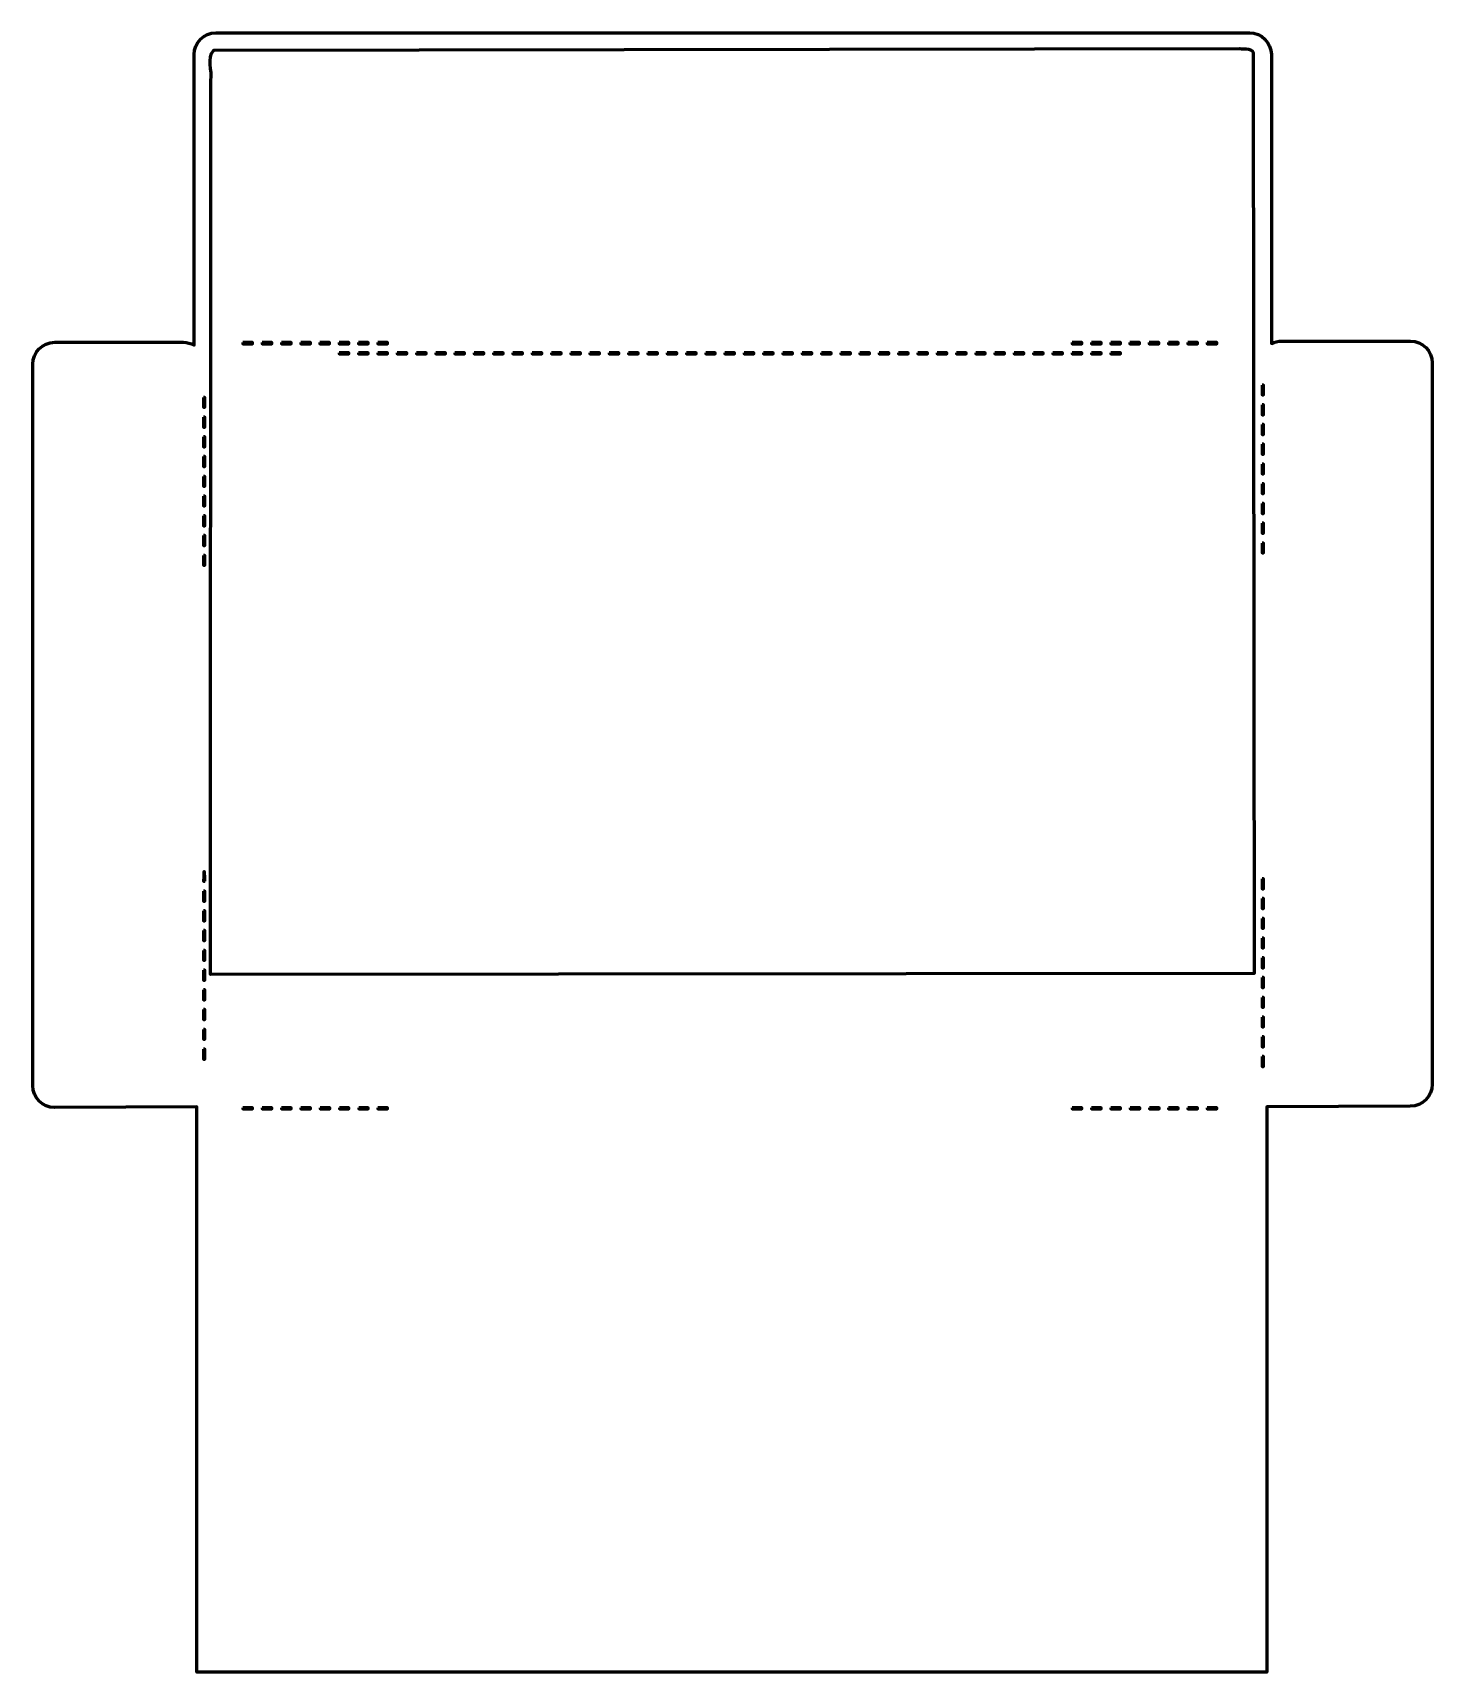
# Model space of a CAD drawing. Header units: centimetres. Extents: x -11.1 to 11.1, y -13 to 13.
import ezdxf

# ---------------------------------------------------------------- set-up
doc = ezdxf.new("R2010")
doc.units = ezdxf.units.CM
doc.header["$MEASUREMENT"] = 0
doc.layers.add('Layer 1', color=7, linetype='Continuous')

msp = doc.modelspace()

# ---------------------------------------------------------------- linework, layer by layer
at = {"layer": 'Layer 1', "color": 14, "lineweight": 60}
for points, knots in [([(-8.16364, 12.95921), (-8.3553, 12.95921), (-8.50925, 12.80526), (-8.50925, 12.6136), (-8.50925, 12.6136), (-8.50925, 12.6136), (-8.50925, 8.01977), (-8.50925, 8.01977), (-8.50925, 8.01977), (-8.55984, 8.04867), (-8.61857, 8.06607), (-8.68123, 8.06607), (-8.68123, 8.06607), (-8.68123, 8.06607), (-10.71191, 8.06607), (-10.71191, 8.06607), (-10.71191, 8.06607), (-10.90357, 8.06607), (-11.05835, 7.91129), (-11.05835, 7.71963), (-11.05835, 7.71963), (-11.05835, 7.71963), (-11.05835, -3.68557), (-11.05835, -3.68557), (-11.05835, -3.68557), (-11.05835, -3.87723), (-10.90357, -4.03201), (-10.71191, -4.03201), (-10.71191, -4.03201), (-10.71191, -4.03201), (-8.46461, -4.01878), (-8.46461, -4.01878), (-8.46461, -4.01878), (-8.46461, -4.01878), (-8.46461, -12.95922), (-8.46461, -12.95922), (-8.46461, -12.95922), (-8.46461, -12.95922), (8.44227, -12.95922), (8.44227, -12.95922), (8.44227, -12.95922), (8.44227, -12.95922), (8.44227, -4.01878), (8.44227, -4.01878), (8.44227, -4.01878), (8.44227, -4.01878), (10.7119, -4.01134), (10.7119, -4.01134), (10.7119, -4.01134), (10.90356, -4.01134), (11.05834, -3.85656), (11.05834, -3.6649), (11.05834, -3.6649), (11.05834, -3.6649), (11.05834, 7.7403), (11.05834, 7.7403), (11.05834, 7.7403), (11.05834, 7.93196), (10.90356, 8.08591), (10.7119, 8.08591), (10.7119, 8.08591), (10.7119, 8.08591), (8.68122, 8.08591), (8.68122, 8.08591), (8.68122, 8.08591), (8.62159, 8.08591), (8.56556, 8.07092), (8.51668, 8.04457), (8.51668, 8.04457), (8.51668, 8.04457), (8.51668, 12.61359), (8.51668, 12.61359), (8.51668, 12.61359), (8.51669, 12.80526), (8.36191, 12.95921), (8.17025, 12.95921), (8.17025, 12.95921), (8.17025, 12.95921), (-8.16364, 12.95921), (-8.16364, 12.95921)], [0, 0, 0, 0, 0.04761905, 0.04761905, 0.04761905, 0.04761905, 0.0952381, 0.0952381, 0.0952381, 0.0952381, 0.14285714, 0.14285714, 0.14285714, 0.14285714, 0.19047619, 0.19047619, 0.19047619, 0.19047619, 0.23809524, 0.23809524, 0.23809524, 0.23809524, 0.28571429, 0.28571429, 0.28571429, 0.28571429, 0.33333333, 0.33333333, 0.33333333, 0.33333333, 0.38095238, 0.38095238, 0.38095238, 0.38095238, 0.42857143, 0.42857143, 0.42857143, 0.42857143, 0.47619048, 0.47619048, 0.47619048, 0.47619048, 0.52380952, 0.52380952, 0.52380952, 0.52380952, 0.57142857, 0.57142857, 0.57142857, 0.57142857, 0.61904762, 0.61904762, 0.61904762, 0.61904762, 0.66666667, 0.66666667, 0.66666667, 0.66666667, 0.71428571, 0.71428571, 0.71428571, 0.71428571, 0.76190476, 0.76190476, 0.76190476, 0.76190476, 0.80952381, 0.80952381, 0.80952381, 0.80952381, 0.85714286, 0.85714286, 0.85714286, 0.85714286, 0.9047619, 0.9047619, 0.9047619, 0.9047619, 1, 1, 1, 1]), ([(-7.73865, 8.06028), (-7.73865, 8.06028), (-7.58651, 8.06028), (-7.58651, 8.06028), (-7.58651, 8.06028), (-7.58651, 8.06028), (-7.58651, 8.04044), (-7.58651, 8.04044), (-7.58651, 8.04044), (-7.58651, 8.04044), (-7.73865, 8.04044), (-7.73865, 8.04044), (-7.73865, 8.04044), (-7.73865, 8.04044), (-7.73865, 8.06028), (-7.73865, 8.06028)], [0, 0, 0, 0, 0.2, 0.2, 0.2, 0.2, 0.4, 0.4, 0.4, 0.4, 0.6, 0.6, 0.6, 0.6, 1, 1, 1, 1]), ([(-7.43438, 8.06028), (-7.43438, 8.06028), (-7.28142, 8.06028), (-7.28142, 8.06028), (-7.28142, 8.06028), (-7.28142, 8.06028), (-7.28142, 8.04044), (-7.28142, 8.04044), (-7.28142, 8.04044), (-7.28142, 8.04044), (-7.43438, 8.04044), (-7.43438, 8.04044), (-7.43438, 8.04044), (-7.43438, 8.04044), (-7.43438, 8.06028), (-7.43438, 8.06028)], [0, 0, 0, 0, 0.2, 0.2, 0.2, 0.2, 0.4, 0.4, 0.4, 0.4, 0.6, 0.6, 0.6, 0.6, 1, 1, 1, 1]), ([(-7.12928, 8.06028), (-7.12928, 8.06028), (-6.97714, 8.06028), (-6.97714, 8.06028), (-6.97714, 8.06028), (-6.97714, 8.06028), (-6.97714, 8.04044), (-6.97714, 8.04044), (-6.97714, 8.04044), (-6.97714, 8.04044), (-7.12928, 8.04044), (-7.12928, 8.04044), (-7.12928, 8.04044), (-7.12928, 8.04044), (-7.12928, 8.06028), (-7.12928, 8.06028)], [0, 0, 0, 0, 0.2, 0.2, 0.2, 0.2, 0.4, 0.4, 0.4, 0.4, 0.6, 0.6, 0.6, 0.6, 1, 1, 1, 1]), ([(-6.82418, 8.06028), (-6.82418, 8.06028), (-6.67204, 8.06028), (-6.67204, 8.06028), (-6.67204, 8.06028), (-6.67204, 8.06028), (-6.67204, 8.04044), (-6.67204, 8.04044), (-6.67204, 8.04044), (-6.67204, 8.04044), (-6.82418, 8.04044), (-6.82418, 8.04044), (-6.82418, 8.04044), (-6.82418, 8.04044), (-6.82418, 8.06028), (-6.82418, 8.06028)], [0, 0, 0, 0, 0.2, 0.2, 0.2, 0.2, 0.4, 0.4, 0.4, 0.4, 0.6, 0.6, 0.6, 0.6, 1, 1, 1, 1]), ([(-6.51991, 8.06028), (-6.51991, 8.06028), (-6.36695, 8.06028), (-6.36695, 8.06028), (-6.36695, 8.06028), (-6.36695, 8.06028), (-6.36695, 8.04044), (-6.36695, 8.04044), (-6.36695, 8.04044), (-6.36695, 8.04044), (-6.51991, 8.04044), (-6.51991, 8.04044), (-6.51991, 8.04044), (-6.51991, 8.04044), (-6.51991, 8.06028), (-6.51991, 8.06028)], [0, 0, 0, 0, 0.2, 0.2, 0.2, 0.2, 0.4, 0.4, 0.4, 0.4, 0.6, 0.6, 0.6, 0.6, 1, 1, 1, 1]), ([(-6.21481, 8.06028), (-6.21481, 8.06028), (-6.06267, 8.06028), (-6.06267, 8.06028), (-6.06267, 8.06028), (-6.06267, 8.06028), (-6.06267, 8.04044), (-6.06267, 8.04044), (-6.06267, 8.04044), (-6.06267, 8.04044), (-6.21481, 8.04044), (-6.21481, 8.04044), (-6.21481, 8.04044), (-6.21481, 8.04044), (-6.21481, 8.06028), (-6.21481, 8.06028)], [0, 0, 0, 0, 0.2, 0.2, 0.2, 0.2, 0.4, 0.4, 0.4, 0.4, 0.6, 0.6, 0.6, 0.6, 1, 1, 1, 1]), ([(-5.90972, 8.06028), (-5.90972, 8.06028), (-5.75758, 8.06028), (-5.75758, 8.06028), (-5.75758, 8.06028), (-5.75758, 8.06028), (-5.75758, 8.04044), (-5.75758, 8.04044), (-5.75758, 8.04044), (-5.75758, 8.04044), (-5.90972, 8.04044), (-5.90972, 8.04044), (-5.90972, 8.04044), (-5.90972, 8.04044), (-5.90972, 8.06028), (-5.90972, 8.06028)], [0, 0, 0, 0, 0.2, 0.2, 0.2, 0.2, 0.4, 0.4, 0.4, 0.4, 0.6, 0.6, 0.6, 0.6, 1, 1, 1, 1]), ([(-5.60545, 8.06028), (-5.60545, 8.06028), (-5.45249, 8.06028), (-5.45249, 8.06028), (-5.45249, 8.06028), (-5.45249, 8.06028), (-5.45249, 8.04044), (-5.45249, 8.04044), (-5.45249, 8.04044), (-5.45249, 8.04044), (-5.60545, 8.04044), (-5.60545, 8.04044), (-5.60545, 8.04044), (-5.60545, 8.04044), (-5.60545, 8.06028), (-5.60545, 8.06028)], [0, 0, 0, 0, 0.2, 0.2, 0.2, 0.2, 0.4, 0.4, 0.4, 0.4, 0.6, 0.6, 0.6, 0.6, 1, 1, 1, 1]), ([(5.36732, 8.06028), (5.36732, 8.06028), (5.52028, 8.06028), (5.52028, 8.06028), (5.52028, 8.06028), (5.52028, 8.06028), (5.52028, 8.04044), (5.52028, 8.04044), (5.52028, 8.04044), (5.52028, 8.04044), (5.36732, 8.04044), (5.36732, 8.04044), (5.36732, 8.04044), (5.36732, 8.04044), (5.36732, 8.06028), (5.36732, 8.06028)], [0, 0, 0, 0, 0.2, 0.2, 0.2, 0.2, 0.4, 0.4, 0.4, 0.4, 0.6, 0.6, 0.6, 0.6, 1, 1, 1, 1]), ([(5.67242, 8.06028), (5.67242, 8.06028), (5.82456, 8.06028), (5.82456, 8.06028), (5.82456, 8.06028), (5.82456, 8.06028), (5.82456, 8.04044), (5.82456, 8.04044), (5.82456, 8.04044), (5.82456, 8.04044), (5.67242, 8.04044), (5.67242, 8.04044), (5.67242, 8.04044), (5.67242, 8.04044), (5.67242, 8.06028), (5.67242, 8.06028)], [0, 0, 0, 0, 0.2, 0.2, 0.2, 0.2, 0.4, 0.4, 0.4, 0.4, 0.6, 0.6, 0.6, 0.6, 1, 1, 1, 1]), ([(5.97752, 8.06028), (5.97752, 8.06028), (6.12966, 8.06028), (6.12966, 8.06028), (6.12966, 8.06028), (6.12966, 8.06028), (6.12966, 8.04044), (6.12966, 8.04044), (6.12966, 8.04044), (6.12966, 8.04044), (5.97752, 8.04044), (5.97752, 8.04044), (5.97752, 8.04044), (5.97752, 8.04044), (5.97752, 8.06028), (5.97752, 8.06028)], [0, 0, 0, 0, 0.2, 0.2, 0.2, 0.2, 0.4, 0.4, 0.4, 0.4, 0.6, 0.6, 0.6, 0.6, 1, 1, 1, 1]), ([(6.28179, 8.06028), (6.28179, 8.06028), (6.43475, 8.06028), (6.43475, 8.06028), (6.43475, 8.06028), (6.43475, 8.06028), (6.43475, 8.04044), (6.43475, 8.04044), (6.43475, 8.04044), (6.43475, 8.04044), (6.28179, 8.04044), (6.28179, 8.04044), (6.28179, 8.04044), (6.28179, 8.04044), (6.28179, 8.06028), (6.28179, 8.06028)], [0, 0, 0, 0, 0.2, 0.2, 0.2, 0.2, 0.4, 0.4, 0.4, 0.4, 0.6, 0.6, 0.6, 0.6, 1, 1, 1, 1]), ([(6.58688, 8.06028), (6.58688, 8.06028), (6.73902, 8.06028), (6.73902, 8.06028), (6.73902, 8.06028), (6.73902, 8.06028), (6.73902, 8.04044), (6.73902, 8.04044), (6.73902, 8.04044), (6.73902, 8.04044), (6.58688, 8.04044), (6.58688, 8.04044), (6.58688, 8.04044), (6.58688, 8.04044), (6.58688, 8.06028), (6.58688, 8.06028)], [0, 0, 0, 0, 0.2, 0.2, 0.2, 0.2, 0.4, 0.4, 0.4, 0.4, 0.6, 0.6, 0.6, 0.6, 1, 1, 1, 1]), ([(6.89198, 8.06028), (6.89198, 8.06028), (7.04412, 8.06028), (7.04412, 8.06028), (7.04412, 8.06028), (7.04412, 8.06028), (7.04412, 8.04044), (7.04412, 8.04044), (7.04412, 8.04044), (7.04412, 8.04044), (6.89198, 8.04044), (6.89198, 8.04044), (6.89198, 8.04044), (6.89198, 8.04044), (6.89198, 8.06028), (6.89198, 8.06028)], [0, 0, 0, 0, 0.2, 0.2, 0.2, 0.2, 0.4, 0.4, 0.4, 0.4, 0.6, 0.6, 0.6, 0.6, 1, 1, 1, 1]), ([(7.19625, 8.06028), (7.19625, 8.06028), (7.34839, 8.06028), (7.34839, 8.06028), (7.34839, 8.06028), (7.34839, 8.06028), (7.34839, 8.04044), (7.34839, 8.04044), (7.34839, 8.04044), (7.34839, 8.04044), (7.19625, 8.04044), (7.19625, 8.04044), (7.19625, 8.04044), (7.19625, 8.04044), (7.19625, 8.06028), (7.19625, 8.06028)], [0, 0, 0, 0, 0.2, 0.2, 0.2, 0.2, 0.4, 0.4, 0.4, 0.4, 0.6, 0.6, 0.6, 0.6, 1, 1, 1, 1]), ([(7.50135, 8.06028), (7.50135, 8.06028), (7.65349, 8.06028), (7.65349, 8.06028), (7.65349, 8.06028), (7.65349, 8.06028), (7.65349, 8.04044), (7.65349, 8.04044), (7.65349, 8.04044), (7.65349, 8.04044), (7.50135, 8.04044), (7.50135, 8.04044), (7.50135, 8.04044), (7.50135, 8.04044), (7.50135, 8.06028), (7.50135, 8.06028)], [0, 0, 0, 0, 0.2, 0.2, 0.2, 0.2, 0.4, 0.4, 0.4, 0.4, 0.6, 0.6, 0.6, 0.6, 1, 1, 1, 1]), ([(8.37117, 7.39056), (8.37117, 7.39056), (8.39101, 7.39056), (8.39101, 7.39056), (8.39101, 7.39056), (8.39101, 7.39056), (8.39101, 7.23429), (8.39101, 7.23429), (8.39101, 7.23429), (8.39101, 7.23429), (8.37117, 7.23429), (8.37117, 7.23429), (8.37117, 7.23429), (8.37117, 7.23429), (8.37117, 7.39056), (8.37117, 7.39056)], [0, 0, 0, 0, 0.2, 0.2, 0.2, 0.2, 0.4, 0.4, 0.4, 0.4, 0.6, 0.6, 0.6, 0.6, 1, 1, 1, 1]), ([(-8.35794, 7.19543), (-8.35794, 7.19543), (-8.33892, 7.19543), (-8.33892, 7.19543), (-8.33892, 7.19543), (-8.33892, 7.19543), (-8.33892, 7.03916), (-8.33892, 7.03916), (-8.33892, 7.03916), (-8.33892, 7.03916), (-8.35794, 7.03916), (-8.35794, 7.03916), (-8.35794, 7.03916), (-8.35794, 7.03916), (-8.35794, 7.19543), (-8.35794, 7.19543)], [0, 0, 0, 0, 0.2, 0.2, 0.2, 0.2, 0.4, 0.4, 0.4, 0.4, 0.6, 0.6, 0.6, 0.6, 1, 1, 1, 1]), ([(8.37117, 7.07884), (8.37117, 7.07884), (8.39101, 7.07884), (8.39101, 7.07884), (8.39101, 7.07884), (8.39101, 7.07884), (8.39101, 6.92174), (8.39101, 6.92174), (8.39101, 6.92174), (8.39101, 6.92174), (8.37117, 6.92174), (8.37117, 6.92174), (8.37117, 6.92174), (8.37117, 6.92174), (8.37117, 7.07884), (8.37117, 7.07884)], [0, 0, 0, 0, 0.2, 0.2, 0.2, 0.2, 0.4, 0.4, 0.4, 0.4, 0.6, 0.6, 0.6, 0.6, 1, 1, 1, 1]), ([(-8.35794, 6.88371), (-8.35794, 6.88371), (-8.33892, 6.88371), (-8.33892, 6.88371), (-8.33892, 6.88371), (-8.33892, 6.88371), (-8.33892, 6.72661), (-8.33892, 6.72661), (-8.33892, 6.72661), (-8.33892, 6.72661), (-8.35794, 6.72661), (-8.35794, 6.72661), (-8.35794, 6.72661), (-8.35794, 6.72661), (-8.35794, 6.88371), (-8.35794, 6.88371)], [0, 0, 0, 0, 0.2, 0.2, 0.2, 0.2, 0.4, 0.4, 0.4, 0.4, 0.6, 0.6, 0.6, 0.6, 1, 1, 1, 1]), ([(8.37117, 6.76631), (8.37117, 6.76631), (8.39101, 6.76631), (8.39101, 6.76631), (8.39101, 6.76631), (8.39101, 6.76631), (8.39101, 6.61004), (8.39101, 6.61004), (8.39101, 6.61004), (8.39101, 6.61004), (8.37117, 6.61004), (8.37117, 6.61004), (8.37117, 6.61004), (8.37117, 6.61004), (8.37117, 6.76631), (8.37117, 6.76631)], [0, 0, 0, 0, 0.2, 0.2, 0.2, 0.2, 0.4, 0.4, 0.4, 0.4, 0.6, 0.6, 0.6, 0.6, 1, 1, 1, 1]), ([(-8.35794, 6.57118), (-8.35794, 6.57118), (-8.33892, 6.57118), (-8.33892, 6.57118), (-8.33892, 6.57118), (-8.33892, 6.57118), (-8.33892, 6.41491), (-8.33892, 6.41491), (-8.33892, 6.41491), (-8.33892, 6.41491), (-8.35794, 6.41491), (-8.35794, 6.41491), (-8.35794, 6.41491), (-8.35794, 6.41491), (-8.35794, 6.57118), (-8.35794, 6.57118)], [0, 0, 0, 0, 0.2, 0.2, 0.2, 0.2, 0.4, 0.4, 0.4, 0.4, 0.6, 0.6, 0.6, 0.6, 1, 1, 1, 1]), ([(-8.35794, 6.25864), (-8.35794, 6.25864), (-8.33892, 6.25864), (-8.33892, 6.25864), (-8.33892, 6.25864), (-8.33892, 6.25864), (-8.33892, 6.10237), (-8.33892, 6.10237), (-8.33892, 6.10237), (-8.33892, 6.10237), (-8.35794, 6.10237), (-8.35794, 6.10237), (-8.35794, 6.10237), (-8.35794, 6.10237), (-8.35794, 6.25864), (-8.35794, 6.25864)], [0, 0, 0, 0, 0.2, 0.2, 0.2, 0.2, 0.4, 0.4, 0.4, 0.4, 0.6, 0.6, 0.6, 0.6, 1, 1, 1, 1]), ([(8.37117, 6.45294), (8.37117, 6.45294), (8.39101, 6.45294), (8.39101, 6.45294), (8.39101, 6.45294), (8.39101, 6.45294), (8.39101, 6.2975), (8.39101, 6.2975), (8.39101, 6.2975), (8.39101, 6.2975), (8.37117, 6.2975), (8.37117, 6.2975), (8.37117, 6.2975), (8.37117, 6.2975), (8.37117, 6.45294), (8.37117, 6.45294)], [0, 0, 0, 0, 0.2, 0.2, 0.2, 0.2, 0.4, 0.4, 0.4, 0.4, 0.6, 0.6, 0.6, 0.6, 1, 1, 1, 1]), ([(8.37117, 6.14123), (8.37117, 6.14123), (8.39101, 6.14123), (8.39101, 6.14123), (8.39101, 6.14123), (8.39101, 6.14123), (8.39101, 5.98496), (8.39101, 5.98496), (8.39101, 5.98496), (8.39101, 5.98496), (8.37117, 5.98496), (8.37117, 5.98496), (8.37117, 5.98496), (8.37117, 5.98496), (8.37117, 6.14123), (8.37117, 6.14123)], [0, 0, 0, 0, 0.2, 0.2, 0.2, 0.2, 0.4, 0.4, 0.4, 0.4, 0.6, 0.6, 0.6, 0.6, 1, 1, 1, 1]), ([(-8.35794, 5.94692), (-8.35794, 5.94692), (-8.33892, 5.94692), (-8.33892, 5.94692), (-8.33892, 5.94692), (-8.33892, 5.94692), (-8.33892, 5.79065), (-8.33892, 5.79065), (-8.33892, 5.79065), (-8.33892, 5.79065), (-8.35794, 5.79065), (-8.35794, 5.79065), (-8.35794, 5.79065), (-8.35794, 5.79065), (-8.35794, 5.94692), (-8.35794, 5.94692)], [0, 0, 0, 0, 0.2, 0.2, 0.2, 0.2, 0.4, 0.4, 0.4, 0.4, 0.6, 0.6, 0.6, 0.6, 1, 1, 1, 1]), ([(8.37117, 5.82869), (8.37117, 5.82869), (8.39101, 5.82869), (8.39101, 5.82869), (8.39101, 5.82869), (8.39101, 5.82869), (8.39101, 5.67325), (8.39101, 5.67325), (8.39101, 5.67325), (8.39101, 5.67325), (8.37117, 5.67325), (8.37117, 5.67325), (8.37117, 5.67325), (8.37117, 5.67325), (8.37117, 5.82869), (8.37117, 5.82869)], [0, 0, 0, 0, 0.2, 0.2, 0.2, 0.2, 0.4, 0.4, 0.4, 0.4, 0.6, 0.6, 0.6, 0.6, 1, 1, 1, 1]), ([(-8.35794, 5.63438), (-8.35794, 5.63438), (-8.33892, 5.63438), (-8.33892, 5.63438), (-8.33892, 5.63438), (-8.33892, 5.63438), (-8.33892, 5.47811), (-8.33892, 5.47811), (-8.33892, 5.47811), (-8.33892, 5.47811), (-8.35794, 5.47811), (-8.35794, 5.47811), (-8.35794, 5.47811), (-8.35794, 5.47811), (-8.35794, 5.63438), (-8.35794, 5.63438)], [0, 0, 0, 0, 0.2, 0.2, 0.2, 0.2, 0.4, 0.4, 0.4, 0.4, 0.6, 0.6, 0.6, 0.6, 1, 1, 1, 1]), ([(8.37117, 5.51615), (8.37117, 5.51615), (8.39101, 5.51615), (8.39101, 5.51615), (8.39101, 5.51615), (8.39101, 5.51615), (8.39101, 5.36071), (8.39101, 5.36071), (8.39101, 5.36071), (8.39101, 5.36071), (8.37117, 5.36071), (8.37117, 5.36071), (8.37117, 5.36071), (8.37117, 5.36071), (8.37117, 5.51615), (8.37117, 5.51615)], [0, 0, 0, 0, 0.2, 0.2, 0.2, 0.2, 0.4, 0.4, 0.4, 0.4, 0.6, 0.6, 0.6, 0.6, 1, 1, 1, 1]), ([(-8.35794, 5.32267), (-8.35794, 5.32267), (-8.33892, 5.32267), (-8.33892, 5.32267), (-8.33892, 5.32267), (-8.33892, 5.32267), (-8.33892, 5.16557), (-8.33892, 5.16557), (-8.33892, 5.16557), (-8.33892, 5.16557), (-8.35794, 5.16557), (-8.35794, 5.16557), (-8.35794, 5.16557), (-8.35794, 5.16557), (-8.35794, 5.32267), (-8.35794, 5.32267)], [0, 0, 0, 0, 0.2, 0.2, 0.2, 0.2, 0.4, 0.4, 0.4, 0.4, 0.6, 0.6, 0.6, 0.6, 1, 1, 1, 1]), ([(8.37117, 5.20444), (8.37117, 5.20444), (8.39101, 5.20444), (8.39101, 5.20444), (8.39101, 5.20444), (8.39101, 5.20444), (8.39101, 5.04817), (8.39101, 5.04817), (8.39101, 5.04817), (8.39101, 5.04817), (8.37117, 5.04817), (8.37117, 5.04817), (8.37117, 5.04817), (8.37117, 5.04817), (8.37117, 5.20444), (8.37117, 5.20444)], [0, 0, 0, 0, 0.2, 0.2, 0.2, 0.2, 0.4, 0.4, 0.4, 0.4, 0.6, 0.6, 0.6, 0.6, 1, 1, 1, 1]), ([(-8.35794, 5.01013), (-8.35794, 5.01013), (-8.33892, 5.01013), (-8.33892, 5.01013), (-8.33892, 5.01013), (-8.33892, 5.01013), (-8.33892, 4.85386), (-8.33892, 4.85386), (-8.33892, 4.85386), (-8.33892, 4.85386), (-8.35794, 4.85386), (-8.35794, 4.85386), (-8.35794, 4.85386), (-8.35794, 4.85386), (-8.35794, 5.01013), (-8.35794, 5.01013)], [0, 0, 0, 0, 0.2, 0.2, 0.2, 0.2, 0.4, 0.4, 0.4, 0.4, 0.6, 0.6, 0.6, 0.6, 1, 1, 1, 1]), ([(-8.35794, 4.69759), (-8.35794, 4.69759), (-8.33892, 4.69759), (-8.33892, 4.69759), (-8.33892, 4.69759), (-8.33892, 4.69759), (-8.33892, 4.54132), (-8.33892, 4.54132), (-8.33892, 4.54132), (-8.33892, 4.54132), (-8.35794, 4.54132), (-8.35794, 4.54132), (-8.35794, 4.54132), (-8.35794, 4.54132), (-8.35794, 4.69759), (-8.35794, 4.69759)], [0, 0, 0, 0, 0.2, 0.2, 0.2, 0.2, 0.4, 0.4, 0.4, 0.4, 0.6, 0.6, 0.6, 0.6, 1, 1, 1, 1]), ([(8.37117, 4.8919), (8.37117, 4.8919), (8.39101, 4.8919), (8.39101, 4.8919), (8.39101, 4.8919), (8.39101, 4.8919), (8.39101, 4.73646), (8.39101, 4.73646), (8.39101, 4.73646), (8.39101, 4.73646), (8.37117, 4.73646), (8.37117, 4.73646), (8.37117, 4.73646), (8.37117, 4.73646), (8.37117, 4.8919), (8.37117, 4.8919)], [0, 0, 0, 0, 0.2, 0.2, 0.2, 0.2, 0.4, 0.4, 0.4, 0.4, 0.6, 0.6, 0.6, 0.6, 1, 1, 1, 1]), ([(-8.33892, -0.45517), (-8.33892, -0.45517), (-8.34843, -0.45517), (-8.34843, -0.45517), (-8.34843, -0.45517), (-8.34843, -0.45517), (-8.35794, -0.45517), (-8.35794, -0.45517), (-8.35794, -0.45517), (-8.35876, -0.35119), (-8.354, -0.299), (-8.34905, -0.29889), (-8.34905, -0.29889), (-8.34409, -0.29878), (-8.33893, -0.35077), (-8.33893, -0.45517), (-8.33893, -0.45517), (-8.33893, -0.45517), (-8.33892, -0.45517), (-8.33892, -0.45517)], [0, 0, 0, 0, 0.16666667, 0.16666667, 0.16666667, 0.16666667, 0.33333333, 0.33333333, 0.33333333, 0.33333333, 0.5, 0.5, 0.5, 0.5, 0.66666667, 0.66666667, 0.66666667, 0.66666667, 1, 1, 1, 1]), ([(8.37117, -0.41713), (8.37117, -0.41713), (8.39101, -0.41713), (8.39101, -0.41713), (8.39101, -0.41713), (8.39101, -0.41713), (8.39101, -0.57257), (8.39101, -0.57257), (8.39101, -0.57257), (8.39101, -0.57257), (8.37117, -0.57257), (8.37117, -0.57257), (8.37117, -0.57257), (8.37117, -0.57257), (8.37117, -0.41713), (8.37117, -0.41713)], [0, 0, 0, 0, 0.2, 0.2, 0.2, 0.2, 0.4, 0.4, 0.4, 0.4, 0.6, 0.6, 0.6, 0.6, 1, 1, 1, 1]), ([(-8.35794, -0.61144), (-8.35794, -0.61144), (-8.33892, -0.61144), (-8.33892, -0.61144), (-8.33892, -0.61144), (-8.33892, -0.61144), (-8.33892, -0.76771), (-8.33892, -0.76771), (-8.33892, -0.76771), (-8.33892, -0.76771), (-8.35794, -0.76771), (-8.35794, -0.76771), (-8.35794, -0.76771), (-8.35794, -0.76771), (-8.35794, -0.61144), (-8.35794, -0.61144)], [0, 0, 0, 0, 0.2, 0.2, 0.2, 0.2, 0.4, 0.4, 0.4, 0.4, 0.6, 0.6, 0.6, 0.6, 1, 1, 1, 1]), ([(8.37117, -0.72884), (8.37117, -0.72884), (8.39101, -0.72884), (8.39101, -0.72884), (8.39101, -0.72884), (8.39101, -0.72884), (8.39101, -0.88511), (8.39101, -0.88511), (8.39101, -0.88511), (8.39101, -0.88511), (8.37117, -0.88511), (8.37117, -0.88511), (8.37117, -0.88511), (8.37117, -0.88511), (8.37117, -0.72884), (8.37117, -0.72884)], [0, 0, 0, 0, 0.2, 0.2, 0.2, 0.2, 0.4, 0.4, 0.4, 0.4, 0.6, 0.6, 0.6, 0.6, 1, 1, 1, 1]), ([(-8.35794, -0.92315), (-8.35794, -0.92315), (-8.33892, -0.92315), (-8.33892, -0.92315), (-8.33892, -0.92315), (-8.33892, -0.92315), (-8.33892, -1.08025), (-8.33892, -1.08025), (-8.33892, -1.08025), (-8.33892, -1.08025), (-8.35794, -1.08025), (-8.35794, -1.08025), (-8.35794, -1.08025), (-8.35794, -1.08025), (-8.35794, -0.92315), (-8.35794, -0.92315)], [0, 0, 0, 0, 0.2, 0.2, 0.2, 0.2, 0.4, 0.4, 0.4, 0.4, 0.6, 0.6, 0.6, 0.6, 1, 1, 1, 1]), ([(-8.35794, -1.23569), (-8.35794, -1.23569), (-8.33892, -1.23569), (-8.33892, -1.23569), (-8.33892, -1.23569), (-8.33892, -1.23569), (-8.33892, -1.39196), (-8.33892, -1.39196), (-8.33892, -1.39196), (-8.33892, -1.39196), (-8.35794, -1.39196), (-8.35794, -1.39196), (-8.35794, -1.39196), (-8.35794, -1.39196), (-8.35794, -1.23569), (-8.35794, -1.23569)], [0, 0, 0, 0, 0.2, 0.2, 0.2, 0.2, 0.4, 0.4, 0.4, 0.4, 0.6, 0.6, 0.6, 0.6, 1, 1, 1, 1]), ([(8.37117, -1.04138), (8.37117, -1.04138), (8.39101, -1.04138), (8.39101, -1.04138), (8.39101, -1.04138), (8.39101, -1.04138), (8.39101, -1.19682), (8.39101, -1.19682), (8.39101, -1.19682), (8.39101, -1.19682), (8.37117, -1.19682), (8.37117, -1.19682), (8.37117, -1.19682), (8.37117, -1.19682), (8.37117, -1.04138), (8.37117, -1.04138)], [0, 0, 0, 0, 0.2, 0.2, 0.2, 0.2, 0.4, 0.4, 0.4, 0.4, 0.6, 0.6, 0.6, 0.6, 1, 1, 1, 1]), ([(-8.35794, -1.54823), (-8.35794, -1.54823), (-8.33892, -1.54823), (-8.33892, -1.54823), (-8.33892, -1.54823), (-8.33892, -1.54823), (-8.33892, -1.7045), (-8.33892, -1.7045), (-8.33892, -1.7045), (-8.33892, -1.7045), (-8.35794, -1.7045), (-8.35794, -1.7045), (-8.35794, -1.7045), (-8.35794, -1.7045), (-8.35794, -1.54823), (-8.35794, -1.54823)], [0, 0, 0, 0, 0.2, 0.2, 0.2, 0.2, 0.4, 0.4, 0.4, 0.4, 0.6, 0.6, 0.6, 0.6, 1, 1, 1, 1]), ([(8.37117, -1.35392), (8.37117, -1.35392), (8.39101, -1.35392), (8.39101, -1.35392), (8.39101, -1.35392), (8.39101, -1.35392), (8.39101, -1.50936), (8.39101, -1.50936), (8.39101, -1.50936), (8.39101, -1.50936), (8.37117, -1.50936), (8.37117, -1.50936), (8.37117, -1.50936), (8.37117, -1.50936), (8.37117, -1.35392), (8.37117, -1.35392)], [0, 0, 0, 0, 0.2, 0.2, 0.2, 0.2, 0.4, 0.4, 0.4, 0.4, 0.6, 0.6, 0.6, 0.6, 1, 1, 1, 1]), ([(8.37117, -1.66563), (8.37117, -1.66563), (8.39101, -1.66563), (8.39101, -1.66563), (8.39101, -1.66563), (8.39101, -1.66563), (8.39101, -1.8219), (8.39101, -1.8219), (8.39101, -1.8219), (8.39101, -1.8219), (8.37117, -1.8219), (8.37117, -1.8219), (8.37117, -1.8219), (8.37117, -1.8219), (8.37117, -1.66563), (8.37117, -1.66563)], [0, 0, 0, 0, 0.2, 0.2, 0.2, 0.2, 0.4, 0.4, 0.4, 0.4, 0.6, 0.6, 0.6, 0.6, 1, 1, 1, 1]), ([(-8.35794, -1.85994), (-8.35794, -1.85994), (-8.33892, -1.85994), (-8.33892, -1.85994), (-8.33892, -1.85994), (-8.33892, -1.85994), (-8.33892, -2.01621), (-8.33892, -2.01621), (-8.33892, -2.01621), (-8.33892, -2.01621), (-8.35794, -2.01621), (-8.35794, -2.01621), (-8.35794, -2.01621), (-8.35794, -2.01621), (-8.35794, -1.85994), (-8.35794, -1.85994)], [0, 0, 0, 0, 0.2, 0.2, 0.2, 0.2, 0.4, 0.4, 0.4, 0.4, 0.6, 0.6, 0.6, 0.6, 1, 1, 1, 1]), ([(8.37117, -1.97817), (8.37117, -1.97817), (8.39101, -1.97817), (8.39101, -1.97817), (8.39101, -1.97817), (8.39101, -1.97817), (8.39101, -2.13361), (8.39101, -2.13361), (8.39101, -2.13361), (8.39101, -2.13361), (8.37117, -2.13361), (8.37117, -2.13361), (8.37117, -2.13361), (8.37117, -2.13361), (8.37117, -1.97817), (8.37117, -1.97817)], [0, 0, 0, 0, 0.2, 0.2, 0.2, 0.2, 0.4, 0.4, 0.4, 0.4, 0.6, 0.6, 0.6, 0.6, 1, 1, 1, 1]), ([(-8.35794, -2.17248), (-8.35794, -2.17248), (-8.33892, -2.17248), (-8.33892, -2.17248), (-8.33892, -2.17248), (-8.33892, -2.17248), (-8.33892, -2.32875), (-8.33892, -2.32875), (-8.33892, -2.32875), (-8.33892, -2.32875), (-8.35794, -2.32875), (-8.35794, -2.32875), (-8.35794, -2.32875), (-8.35794, -2.32875), (-8.35794, -2.17248), (-8.35794, -2.17248)], [0, 0, 0, 0, 0.2, 0.2, 0.2, 0.2, 0.4, 0.4, 0.4, 0.4, 0.6, 0.6, 0.6, 0.6, 1, 1, 1, 1]), ([(8.37117, -2.29071), (8.37117, -2.29071), (8.39101, -2.29071), (8.39101, -2.29071), (8.39101, -2.29071), (8.39101, -2.29071), (8.39101, -2.44615), (8.39101, -2.44615), (8.39101, -2.44615), (8.39101, -2.44615), (8.37117, -2.44615), (8.37117, -2.44615), (8.37117, -2.44615), (8.37117, -2.44615), (8.37117, -2.29071), (8.37117, -2.29071)], [0, 0, 0, 0, 0.2, 0.2, 0.2, 0.2, 0.4, 0.4, 0.4, 0.4, 0.6, 0.6, 0.6, 0.6, 1, 1, 1, 1]), ([(-8.35794, -2.48419), (-8.35794, -2.48419), (-8.33892, -2.48419), (-8.33892, -2.48419), (-8.33892, -2.48419), (-8.33892, -2.48419), (-8.33892, -2.64129), (-8.33892, -2.64129), (-8.33892, -2.64129), (-8.33892, -2.64129), (-8.35794, -2.64129), (-8.35794, -2.64129), (-8.35794, -2.64129), (-8.35794, -2.64129), (-8.35794, -2.48419), (-8.35794, -2.48419)], [0, 0, 0, 0, 0.2, 0.2, 0.2, 0.2, 0.4, 0.4, 0.4, 0.4, 0.6, 0.6, 0.6, 0.6, 1, 1, 1, 1]), ([(-8.35794, -2.79756), (-8.35794, -2.79756), (-8.33892, -2.79756), (-8.33892, -2.79756), (-8.33892, -2.79756), (-8.33892, -2.79756), (-8.33892, -2.953), (-8.33892, -2.953), (-8.33892, -2.953), (-8.33892, -2.953), (-8.35794, -2.953), (-8.35794, -2.953), (-8.35794, -2.953), (-8.35794, -2.953), (-8.35794, -2.79756), (-8.35794, -2.79756)], [0, 0, 0, 0, 0.2, 0.2, 0.2, 0.2, 0.4, 0.4, 0.4, 0.4, 0.6, 0.6, 0.6, 0.6, 1, 1, 1, 1]), ([(8.37117, -2.60243), (8.37117, -2.60243), (8.39101, -2.60243), (8.39101, -2.60243), (8.39101, -2.60243), (8.39101, -2.60243), (8.39101, -2.7587), (8.39101, -2.7587), (8.39101, -2.7587), (8.39101, -2.7587), (8.37117, -2.7587), (8.37117, -2.7587), (8.37117, -2.7587), (8.37117, -2.7587), (8.37117, -2.60243), (8.37117, -2.60243)], [0, 0, 0, 0, 0.2, 0.2, 0.2, 0.2, 0.4, 0.4, 0.4, 0.4, 0.6, 0.6, 0.6, 0.6, 1, 1, 1, 1]), ([(-8.35794, -3.11009), (-8.35794, -3.11009), (-8.33892, -3.11009), (-8.33892, -3.11009), (-8.33892, -3.11009), (-8.33892, -3.11009), (-8.33892, -3.26553), (-8.33892, -3.26553), (-8.33892, -3.26553), (-8.33892, -3.26553), (-8.35794, -3.26553), (-8.35794, -3.26553), (-8.35794, -3.26553), (-8.35794, -3.26553), (-8.35794, -3.11009), (-8.35794, -3.11009)], [0, 0, 0, 0, 0.2, 0.2, 0.2, 0.2, 0.4, 0.4, 0.4, 0.4, 0.6, 0.6, 0.6, 0.6, 1, 1, 1, 1]), ([(8.37117, -2.91496), (8.37117, -2.91496), (8.39101, -2.91496), (8.39101, -2.91496), (8.39101, -2.91496), (8.39101, -2.91496), (8.39101, -3.0704), (8.39101, -3.0704), (8.39101, -3.0704), (8.39101, -3.0704), (8.37117, -3.0704), (8.37117, -3.0704), (8.37117, -3.0704), (8.37117, -3.0704), (8.37117, -2.91496), (8.37117, -2.91496)], [0, 0, 0, 0, 0.2, 0.2, 0.2, 0.2, 0.4, 0.4, 0.4, 0.4, 0.6, 0.6, 0.6, 0.6, 1, 1, 1, 1]), ([(8.37117, -3.2275), (8.37117, -3.2275), (8.39101, -3.2275), (8.39101, -3.2275), (8.39101, -3.2275), (8.39101, -3.2275), (8.39101, -3.38294), (8.39101, -3.38294), (8.39101, -3.38294), (8.39101, -3.38294), (8.37117, -3.38294), (8.37117, -3.38294), (8.37117, -3.38294), (8.37117, -3.38294), (8.37117, -3.2275), (8.37117, -3.2275)], [0, 0, 0, 0, 0.2, 0.2, 0.2, 0.2, 0.4, 0.4, 0.4, 0.4, 0.6, 0.6, 0.6, 0.6, 1, 1, 1, 1]), ([(-7.737, -4.03448), (-7.737, -4.03448), (-7.58486, -4.03448), (-7.58486, -4.03448), (-7.58486, -4.03448), (-7.58486, -4.03448), (-7.58486, -4.05432), (-7.58486, -4.05432), (-7.58486, -4.05432), (-7.58486, -4.05432), (-7.737, -4.05432), (-7.737, -4.05432), (-7.737, -4.05432), (-7.737, -4.05432), (-7.737, -4.03448), (-7.737, -4.03448)], [0, 0, 0, 0, 0.2, 0.2, 0.2, 0.2, 0.4, 0.4, 0.4, 0.4, 0.6, 0.6, 0.6, 0.6, 1, 1, 1, 1]), ([(-7.43272, -4.03448), (-7.43272, -4.03448), (-7.27976, -4.03448), (-7.27976, -4.03448), (-7.27976, -4.03448), (-7.27976, -4.03448), (-7.27976, -4.05432), (-7.27976, -4.05432), (-7.27976, -4.05432), (-7.27976, -4.05432), (-7.43272, -4.05432), (-7.43272, -4.05432), (-7.43272, -4.05432), (-7.43272, -4.05432), (-7.43272, -4.03448), (-7.43272, -4.03448)], [0, 0, 0, 0, 0.2, 0.2, 0.2, 0.2, 0.4, 0.4, 0.4, 0.4, 0.6, 0.6, 0.6, 0.6, 1, 1, 1, 1]), ([(-7.12763, -4.03448), (-7.12763, -4.03448), (-6.97549, -4.03448), (-6.97549, -4.03448), (-6.97549, -4.03448), (-6.97549, -4.03448), (-6.97549, -4.05432), (-6.97549, -4.05432), (-6.97549, -4.05432), (-6.97549, -4.05432), (-7.12763, -4.05432), (-7.12763, -4.05432), (-7.12763, -4.05432), (-7.12763, -4.05432), (-7.12763, -4.03448), (-7.12763, -4.03448)], [0, 0, 0, 0, 0.2, 0.2, 0.2, 0.2, 0.4, 0.4, 0.4, 0.4, 0.6, 0.6, 0.6, 0.6, 1, 1, 1, 1]), ([(-6.82253, -4.03448), (-6.82253, -4.03448), (-6.67039, -4.03448), (-6.67039, -4.03448), (-6.67039, -4.03448), (-6.67039, -4.03448), (-6.67039, -4.05432), (-6.67039, -4.05432), (-6.67039, -4.05432), (-6.67039, -4.05432), (-6.82253, -4.05432), (-6.82253, -4.05432), (-6.82253, -4.05432), (-6.82253, -4.05432), (-6.82253, -4.03448), (-6.82253, -4.03448)], [0, 0, 0, 0, 0.2, 0.2, 0.2, 0.2, 0.4, 0.4, 0.4, 0.4, 0.6, 0.6, 0.6, 0.6, 1, 1, 1, 1]), ([(-6.51826, -4.03448), (-6.51826, -4.03448), (-6.3653, -4.03448), (-6.3653, -4.03448), (-6.3653, -4.03448), (-6.3653, -4.03448), (-6.3653, -4.05432), (-6.3653, -4.05432), (-6.3653, -4.05432), (-6.3653, -4.05432), (-6.51826, -4.05432), (-6.51826, -4.05432), (-6.51826, -4.05432), (-6.51826, -4.05432), (-6.51826, -4.03448), (-6.51826, -4.03448)], [0, 0, 0, 0, 0.2, 0.2, 0.2, 0.2, 0.4, 0.4, 0.4, 0.4, 0.6, 0.6, 0.6, 0.6, 1, 1, 1, 1]), ([(-6.21316, -4.03448), (-6.21316, -4.03448), (-6.06102, -4.03448), (-6.06102, -4.03448), (-6.06102, -4.03448), (-6.06102, -4.03448), (-6.06102, -4.05432), (-6.06102, -4.05432), (-6.06102, -4.05432), (-6.06102, -4.05432), (-6.21316, -4.05432), (-6.21316, -4.05432), (-6.21316, -4.05432), (-6.21316, -4.05432), (-6.21316, -4.03448), (-6.21316, -4.03448)], [0, 0, 0, 0, 0.2, 0.2, 0.2, 0.2, 0.4, 0.4, 0.4, 0.4, 0.6, 0.6, 0.6, 0.6, 1, 1, 1, 1]), ([(-5.90806, -4.03448), (-5.90806, -4.03448), (-5.75592, -4.03448), (-5.75592, -4.03448), (-5.75592, -4.03448), (-5.75592, -4.03448), (-5.75592, -4.05432), (-5.75592, -4.05432), (-5.75592, -4.05432), (-5.75592, -4.05432), (-5.90806, -4.05432), (-5.90806, -4.05432), (-5.90806, -4.05432), (-5.90806, -4.05432), (-5.90806, -4.03448), (-5.90806, -4.03448)], [0, 0, 0, 0, 0.2, 0.2, 0.2, 0.2, 0.4, 0.4, 0.4, 0.4, 0.6, 0.6, 0.6, 0.6, 1, 1, 1, 1]), ([(-5.60379, -4.03448), (-5.60379, -4.03448), (-5.45083, -4.03448), (-5.45083, -4.03448), (-5.45083, -4.03448), (-5.45083, -4.03448), (-5.45083, -4.05432), (-5.45083, -4.05432), (-5.45083, -4.05432), (-5.45083, -4.05432), (-5.60379, -4.05432), (-5.60379, -4.05432), (-5.60379, -4.05432), (-5.60379, -4.05432), (-5.60379, -4.03448), (-5.60379, -4.03448)], [0, 0, 0, 0, 0.2, 0.2, 0.2, 0.2, 0.4, 0.4, 0.4, 0.4, 0.6, 0.6, 0.6, 0.6, 1, 1, 1, 1]), ([(5.36897, -4.03448), (5.36897, -4.03448), (5.52193, -4.03448), (5.52193, -4.03448), (5.52193, -4.03448), (5.52193, -4.03448), (5.52193, -4.05432), (5.52193, -4.05432), (5.52193, -4.05432), (5.52193, -4.05432), (5.36897, -4.05432), (5.36897, -4.05432), (5.36897, -4.05432), (5.36897, -4.05432), (5.36897, -4.03448), (5.36897, -4.03448)], [0, 0, 0, 0, 0.2, 0.2, 0.2, 0.2, 0.4, 0.4, 0.4, 0.4, 0.6, 0.6, 0.6, 0.6, 1, 1, 1, 1]), ([(5.67407, -4.03448), (5.67407, -4.03448), (5.82621, -4.03448), (5.82621, -4.03448), (5.82621, -4.03448), (5.82621, -4.03448), (5.82621, -4.05432), (5.82621, -4.05432), (5.82621, -4.05432), (5.82621, -4.05432), (5.67407, -4.05432), (5.67407, -4.05432), (5.67407, -4.05432), (5.67407, -4.05432), (5.67407, -4.03448), (5.67407, -4.03448)], [0, 0, 0, 0, 0.2, 0.2, 0.2, 0.2, 0.4, 0.4, 0.4, 0.4, 0.6, 0.6, 0.6, 0.6, 1, 1, 1, 1]), ([(5.97917, -4.03448), (5.97917, -4.03448), (6.13131, -4.03448), (6.13131, -4.03448), (6.13131, -4.03448), (6.13131, -4.03448), (6.13131, -4.05432), (6.13131, -4.05432), (6.13131, -4.05432), (6.13131, -4.05432), (5.97917, -4.05432), (5.97917, -4.05432), (5.97917, -4.05432), (5.97917, -4.05432), (5.97917, -4.03448), (5.97917, -4.03448)], [0, 0, 0, 0, 0.2, 0.2, 0.2, 0.2, 0.4, 0.4, 0.4, 0.4, 0.6, 0.6, 0.6, 0.6, 1, 1, 1, 1]), ([(6.28344, -4.03448), (6.28344, -4.03448), (6.43558, -4.03448), (6.43558, -4.03448), (6.43558, -4.03448), (6.43558, -4.03448), (6.43558, -4.05432), (6.43558, -4.05432), (6.43558, -4.05432), (6.43558, -4.05432), (6.28344, -4.05432), (6.28344, -4.05432), (6.28344, -4.05432), (6.28344, -4.05432), (6.28344, -4.03448), (6.28344, -4.03448)], [0, 0, 0, 0, 0.2, 0.2, 0.2, 0.2, 0.4, 0.4, 0.4, 0.4, 0.6, 0.6, 0.6, 0.6, 1, 1, 1, 1]), ([(6.58854, -4.03448), (6.58854, -4.03448), (6.74068, -4.03448), (6.74068, -4.03448), (6.74068, -4.03448), (6.74068, -4.03448), (6.74068, -4.05432), (6.74068, -4.05432), (6.74068, -4.05432), (6.74068, -4.05432), (6.58854, -4.05432), (6.58854, -4.05432), (6.58854, -4.05432), (6.58854, -4.05432), (6.58854, -4.03448), (6.58854, -4.03448)], [0, 0, 0, 0, 0.2, 0.2, 0.2, 0.2, 0.4, 0.4, 0.4, 0.4, 0.6, 0.6, 0.6, 0.6, 1, 1, 1, 1]), ([(6.89281, -4.03448), (6.89281, -4.03448), (7.04577, -4.03448), (7.04577, -4.03448), (7.04577, -4.03448), (7.04577, -4.03448), (7.04577, -4.05432), (7.04577, -4.05432), (7.04577, -4.05432), (7.04577, -4.05432), (6.89281, -4.05432), (6.89281, -4.05432), (6.89281, -4.05432), (6.89281, -4.05432), (6.89281, -4.03448), (6.89281, -4.03448)], [0, 0, 0, 0, 0.2, 0.2, 0.2, 0.2, 0.4, 0.4, 0.4, 0.4, 0.6, 0.6, 0.6, 0.6, 1, 1, 1, 1]), ([(7.19791, -4.03448), (7.19791, -4.03448), (7.35005, -4.03448), (7.35005, -4.03448), (7.35005, -4.03448), (7.35005, -4.03448), (7.35005, -4.05432), (7.35005, -4.05432), (7.35005, -4.05432), (7.35005, -4.05432), (7.19791, -4.05432), (7.19791, -4.05432), (7.19791, -4.05432), (7.19791, -4.05432), (7.19791, -4.03448), (7.19791, -4.03448)], [0, 0, 0, 0, 0.2, 0.2, 0.2, 0.2, 0.4, 0.4, 0.4, 0.4, 0.6, 0.6, 0.6, 0.6, 1, 1, 1, 1]), ([(7.503, -4.03448), (7.503, -4.03448), (7.65514, -4.03448), (7.65514, -4.03448), (7.65514, -4.03448), (7.65514, -4.03448), (7.65514, -4.05432), (7.65514, -4.05432), (7.65514, -4.05432), (7.65514, -4.05432), (7.503, -4.05432), (7.503, -4.05432), (7.503, -4.05432), (7.503, -4.05432), (7.503, -4.03448), (7.503, -4.03448)], [0, 0, 0, 0, 0.2, 0.2, 0.2, 0.2, 0.4, 0.4, 0.4, 0.4, 0.6, 0.6, 0.6, 0.6, 1, 1, 1, 1])]:
    msp.add_open_spline(points, degree=3, knots=knots, dxfattribs=at)
at = {"layer": 'Layer 1', "color": 8, "lineweight": 60}
for points, knots in [([(8.01563, 12.70868), (8.01563, 12.70868), (-8.19754, 12.6847), (-8.19754, 12.6847), (-8.19754, 12.6847), (-8.31758, 12.55684), (-8.21354, 12.36218), (-8.24467, 12.20597), (-8.24467, 12.20597), (-8.24467, 12.20597), (-8.25211, -1.93022), (-8.25211, -1.93022), (-8.25211, -1.93022), (-8.25211, -1.93022), (8.24301, -1.91203), (8.24301, -1.91203), (8.24301, -1.91203), (8.24301, -1.91203), (8.23144, 12.61442), (8.23144, 12.61442), (8.23144, 12.61442), (8.24111, 12.72161), (8.08471, 12.70225), (8.01564, 12.70868), (8.01564, 12.70868), (8.01564, 12.70868), (8.01563, 12.70868), (8.01563, 12.70868)], [0, 0, 0, 0, 0.125, 0.125, 0.125, 0.125, 0.25, 0.25, 0.25, 0.25, 0.375, 0.375, 0.375, 0.375, 0.5, 0.5, 0.5, 0.5, 0.625, 0.625, 0.625, 0.625, 0.75, 0.75, 0.75, 0.75, 1, 1, 1, 1]), ([(-6.21481, 7.90153), (-6.21481, 7.90153), (-6.06267, 7.90153), (-6.06267, 7.90153), (-6.06267, 7.90153), (-6.06267, 7.90153), (-6.06267, 7.88251), (-6.06267, 7.88251), (-6.06267, 7.88251), (-6.06267, 7.88251), (-6.21481, 7.88251), (-6.21481, 7.88251), (-6.21481, 7.88251), (-6.21481, 7.88251), (-6.21481, 7.90153), (-6.21481, 7.90153)], [0, 0, 0, 0, 0.2, 0.2, 0.2, 0.2, 0.4, 0.4, 0.4, 0.4, 0.6, 0.6, 0.6, 0.6, 1, 1, 1, 1]), ([(-5.90972, 7.90153), (-5.90972, 7.90153), (-5.75758, 7.90153), (-5.75758, 7.90153), (-5.75758, 7.90153), (-5.75758, 7.90153), (-5.75758, 7.88251), (-5.75758, 7.88251), (-5.75758, 7.88251), (-5.75758, 7.88251), (-5.90972, 7.88251), (-5.90972, 7.88251), (-5.90972, 7.88251), (-5.90972, 7.88251), (-5.90972, 7.90153), (-5.90972, 7.90153)], [0, 0, 0, 0, 0.2, 0.2, 0.2, 0.2, 0.4, 0.4, 0.4, 0.4, 0.6, 0.6, 0.6, 0.6, 1, 1, 1, 1]), ([(-5.60545, 7.90153), (-5.60545, 7.90153), (-5.45249, 7.90153), (-5.45249, 7.90153), (-5.45249, 7.90153), (-5.45249, 7.90153), (-5.45249, 7.88251), (-5.45249, 7.88251), (-5.45249, 7.88251), (-5.45249, 7.88251), (-5.60545, 7.88251), (-5.60545, 7.88251), (-5.60545, 7.88251), (-5.60545, 7.88251), (-5.60545, 7.90153), (-5.60545, 7.90153)], [0, 0, 0, 0, 0.2, 0.2, 0.2, 0.2, 0.4, 0.4, 0.4, 0.4, 0.6, 0.6, 0.6, 0.6, 1, 1, 1, 1]), ([(-5.30035, 7.90153), (-5.30035, 7.90153), (-5.14821, 7.90153), (-5.14821, 7.90153), (-5.14821, 7.90153), (-5.14821, 7.90153), (-5.14821, 7.88251), (-5.14821, 7.88251), (-5.14821, 7.88251), (-5.14821, 7.88251), (-5.30035, 7.88251), (-5.30035, 7.88251), (-5.30035, 7.88251), (-5.30035, 7.88251), (-5.30035, 7.90153), (-5.30035, 7.90153)], [0, 0, 0, 0, 0.2, 0.2, 0.2, 0.2, 0.4, 0.4, 0.4, 0.4, 0.6, 0.6, 0.6, 0.6, 1, 1, 1, 1]), ([(-4.99525, 7.90153), (-4.99525, 7.90153), (-4.84311, 7.90153), (-4.84311, 7.90153), (-4.84311, 7.90153), (-4.84311, 7.90153), (-4.84311, 7.88251), (-4.84311, 7.88251), (-4.84311, 7.88251), (-4.84311, 7.88251), (-4.99525, 7.88251), (-4.99525, 7.88251), (-4.99525, 7.88251), (-4.99525, 7.88251), (-4.99525, 7.90153), (-4.99525, 7.90153)], [0, 0, 0, 0, 0.2, 0.2, 0.2, 0.2, 0.4, 0.4, 0.4, 0.4, 0.6, 0.6, 0.6, 0.6, 1, 1, 1, 1]), ([(-4.69098, 7.90153), (-4.69098, 7.90153), (-4.53802, 7.90153), (-4.53802, 7.90153), (-4.53802, 7.90153), (-4.53802, 7.90153), (-4.53802, 7.88251), (-4.53802, 7.88251), (-4.53802, 7.88251), (-4.53802, 7.88251), (-4.69098, 7.88251), (-4.69098, 7.88251), (-4.69098, 7.88251), (-4.69098, 7.88251), (-4.69098, 7.90153), (-4.69098, 7.90153)], [0, 0, 0, 0, 0.2, 0.2, 0.2, 0.2, 0.4, 0.4, 0.4, 0.4, 0.6, 0.6, 0.6, 0.6, 1, 1, 1, 1]), ([(-4.38588, 7.90153), (-4.38588, 7.90153), (-4.23374, 7.90153), (-4.23374, 7.90153), (-4.23374, 7.90153), (-4.23374, 7.90153), (-4.23374, 7.88251), (-4.23374, 7.88251), (-4.23374, 7.88251), (-4.23374, 7.88251), (-4.38588, 7.88251), (-4.38588, 7.88251), (-4.38588, 7.88251), (-4.38588, 7.88251), (-4.38588, 7.90153), (-4.38588, 7.90153)], [0, 0, 0, 0, 0.2, 0.2, 0.2, 0.2, 0.4, 0.4, 0.4, 0.4, 0.6, 0.6, 0.6, 0.6, 1, 1, 1, 1]), ([(-4.08161, 7.90153), (-4.08161, 7.90153), (-3.92865, 7.90153), (-3.92865, 7.90153), (-3.92865, 7.90153), (-3.92865, 7.90153), (-3.92865, 7.88251), (-3.92865, 7.88251), (-3.92865, 7.88251), (-3.92865, 7.88251), (-4.08161, 7.88251), (-4.08161, 7.88251), (-4.08161, 7.88251), (-4.08161, 7.88251), (-4.08161, 7.90153), (-4.08161, 7.90153)], [0, 0, 0, 0, 0.2, 0.2, 0.2, 0.2, 0.4, 0.4, 0.4, 0.4, 0.6, 0.6, 0.6, 0.6, 1, 1, 1, 1]), ([(-3.77651, 7.90153), (-3.77651, 7.90153), (-3.62437, 7.90153), (-3.62437, 7.90153), (-3.62437, 7.90153), (-3.62437, 7.90153), (-3.62437, 7.88251), (-3.62437, 7.88251), (-3.62437, 7.88251), (-3.62437, 7.88251), (-3.77651, 7.88251), (-3.77651, 7.88251), (-3.77651, 7.88251), (-3.77651, 7.88251), (-3.77651, 7.90153), (-3.77651, 7.90153)], [0, 0, 0, 0, 0.2, 0.2, 0.2, 0.2, 0.4, 0.4, 0.4, 0.4, 0.6, 0.6, 0.6, 0.6, 1, 1, 1, 1]), ([(-3.47142, 7.90153), (-3.47142, 7.90153), (-3.31928, 7.90153), (-3.31928, 7.90153), (-3.31928, 7.90153), (-3.31928, 7.90153), (-3.31928, 7.88251), (-3.31928, 7.88251), (-3.31928, 7.88251), (-3.31928, 7.88251), (-3.47142, 7.88251), (-3.47142, 7.88251), (-3.47142, 7.88251), (-3.47142, 7.88251), (-3.47142, 7.90153), (-3.47142, 7.90153)], [0, 0, 0, 0, 0.2, 0.2, 0.2, 0.2, 0.4, 0.4, 0.4, 0.4, 0.6, 0.6, 0.6, 0.6, 1, 1, 1, 1]), ([(-3.16715, 7.90153), (-3.16715, 7.90153), (-3.01419, 7.90153), (-3.01419, 7.90153), (-3.01419, 7.90153), (-3.01419, 7.90153), (-3.01419, 7.88251), (-3.01419, 7.88251), (-3.01419, 7.88251), (-3.01419, 7.88251), (-3.16715, 7.88251), (-3.16715, 7.88251), (-3.16715, 7.88251), (-3.16715, 7.88251), (-3.16715, 7.90153), (-3.16715, 7.90153)], [0, 0, 0, 0, 0.2, 0.2, 0.2, 0.2, 0.4, 0.4, 0.4, 0.4, 0.6, 0.6, 0.6, 0.6, 1, 1, 1, 1]), ([(-2.86205, 7.90153), (-2.86205, 7.90153), (-2.70991, 7.90153), (-2.70991, 7.90153), (-2.70991, 7.90153), (-2.70991, 7.90153), (-2.70991, 7.88251), (-2.70991, 7.88251), (-2.70991, 7.88251), (-2.70991, 7.88251), (-2.86205, 7.88251), (-2.86205, 7.88251), (-2.86205, 7.88251), (-2.86205, 7.88251), (-2.86205, 7.90153), (-2.86205, 7.90153)], [0, 0, 0, 0, 0.2, 0.2, 0.2, 0.2, 0.4, 0.4, 0.4, 0.4, 0.6, 0.6, 0.6, 0.6, 1, 1, 1, 1]), ([(-2.55695, 7.90153), (-2.55695, 7.90153), (-2.40481, 7.90153), (-2.40481, 7.90153), (-2.40481, 7.90153), (-2.40481, 7.90153), (-2.40481, 7.88251), (-2.40481, 7.88251), (-2.40481, 7.88251), (-2.40481, 7.88251), (-2.55695, 7.88251), (-2.55695, 7.88251), (-2.55695, 7.88251), (-2.55695, 7.88251), (-2.55695, 7.90153), (-2.55695, 7.90153)], [0, 0, 0, 0, 0.2, 0.2, 0.2, 0.2, 0.4, 0.4, 0.4, 0.4, 0.6, 0.6, 0.6, 0.6, 1, 1, 1, 1]), ([(-2.25268, 7.90153), (-2.25268, 7.90153), (-2.09972, 7.90153), (-2.09972, 7.90153), (-2.09972, 7.90153), (-2.09972, 7.90153), (-2.09972, 7.88251), (-2.09972, 7.88251), (-2.09972, 7.88251), (-2.09972, 7.88251), (-2.25268, 7.88251), (-2.25268, 7.88251), (-2.25268, 7.88251), (-2.25268, 7.88251), (-2.25268, 7.90153), (-2.25268, 7.90153)], [0, 0, 0, 0, 0.2, 0.2, 0.2, 0.2, 0.4, 0.4, 0.4, 0.4, 0.6, 0.6, 0.6, 0.6, 1, 1, 1, 1]), ([(-1.94758, 7.90153), (-1.94758, 7.90153), (-1.79544, 7.90153), (-1.79544, 7.90153), (-1.79544, 7.90153), (-1.79544, 7.90153), (-1.79544, 7.88251), (-1.79544, 7.88251), (-1.79544, 7.88251), (-1.79544, 7.88251), (-1.94758, 7.88251), (-1.94758, 7.88251), (-1.94758, 7.88251), (-1.94758, 7.88251), (-1.94758, 7.90153), (-1.94758, 7.90153)], [0, 0, 0, 0, 0.2, 0.2, 0.2, 0.2, 0.4, 0.4, 0.4, 0.4, 0.6, 0.6, 0.6, 0.6, 1, 1, 1, 1]), ([(-1.64248, 7.90153), (-1.64248, 7.90153), (-1.49034, 7.90153), (-1.49034, 7.90153), (-1.49034, 7.90153), (-1.49034, 7.90153), (-1.49034, 7.88251), (-1.49034, 7.88251), (-1.49034, 7.88251), (-1.49034, 7.88251), (-1.64248, 7.88251), (-1.64248, 7.88251), (-1.64248, 7.88251), (-1.64248, 7.88251), (-1.64248, 7.90153), (-1.64248, 7.90153)], [0, 0, 0, 0, 0.2, 0.2, 0.2, 0.2, 0.4, 0.4, 0.4, 0.4, 0.6, 0.6, 0.6, 0.6, 1, 1, 1, 1]), ([(-1.33821, 7.90153), (-1.33821, 7.90153), (-1.18525, 7.90153), (-1.18525, 7.90153), (-1.18525, 7.90153), (-1.18525, 7.90153), (-1.18525, 7.88251), (-1.18525, 7.88251), (-1.18525, 7.88251), (-1.18525, 7.88251), (-1.33821, 7.88251), (-1.33821, 7.88251), (-1.33821, 7.88251), (-1.33821, 7.88251), (-1.33821, 7.90153), (-1.33821, 7.90153)], [0, 0, 0, 0, 0.2, 0.2, 0.2, 0.2, 0.4, 0.4, 0.4, 0.4, 0.6, 0.6, 0.6, 0.6, 1, 1, 1, 1]), ([(-1.03312, 7.90153), (-1.03312, 7.90153), (-0.88098, 7.90153), (-0.88098, 7.90153), (-0.88098, 7.90153), (-0.88098, 7.90153), (-0.88098, 7.88251), (-0.88098, 7.88251), (-0.88098, 7.88251), (-0.88098, 7.88251), (-1.03312, 7.88251), (-1.03312, 7.88251), (-1.03312, 7.88251), (-1.03312, 7.88251), (-1.03312, 7.90153), (-1.03312, 7.90153)], [0, 0, 0, 0, 0.2, 0.2, 0.2, 0.2, 0.4, 0.4, 0.4, 0.4, 0.6, 0.6, 0.6, 0.6, 1, 1, 1, 1]), ([(-0.72802, 7.90153), (-0.72802, 7.90153), (-0.57588, 7.90153), (-0.57588, 7.90153), (-0.57588, 7.90153), (-0.57588, 7.90153), (-0.57588, 7.88251), (-0.57588, 7.88251), (-0.57588, 7.88251), (-0.57588, 7.88251), (-0.72802, 7.88251), (-0.72802, 7.88251), (-0.72802, 7.88251), (-0.72802, 7.88251), (-0.72802, 7.90153), (-0.72802, 7.90153)], [0, 0, 0, 0, 0.2, 0.2, 0.2, 0.2, 0.4, 0.4, 0.4, 0.4, 0.6, 0.6, 0.6, 0.6, 1, 1, 1, 1]), ([(-0.42375, 7.90153), (-0.42375, 7.90153), (-0.27161, 7.90153), (-0.27161, 7.90153), (-0.27161, 7.90153), (-0.27161, 7.90153), (-0.27161, 7.88251), (-0.27161, 7.88251), (-0.27161, 7.88251), (-0.27161, 7.88251), (-0.42375, 7.88251), (-0.42375, 7.88251), (-0.42375, 7.88251), (-0.42375, 7.88251), (-0.42375, 7.90153), (-0.42375, 7.90153)], [0, 0, 0, 0, 0.2, 0.2, 0.2, 0.2, 0.4, 0.4, 0.4, 0.4, 0.6, 0.6, 0.6, 0.6, 1, 1, 1, 1]), ([(-0.11865, 7.90153), (-0.11865, 7.90153), (0.03349, 7.90153), (0.03349, 7.90153), (0.03349, 7.90153), (0.03349, 7.90153), (0.03349, 7.88251), (0.03349, 7.88251), (0.03349, 7.88251), (0.03349, 7.88251), (-0.11865, 7.88251), (-0.11865, 7.88251), (-0.11865, 7.88251), (-0.11865, 7.88251), (-0.11865, 7.90153), (-0.11865, 7.90153)], [0, 0, 0, 0, 0.2, 0.2, 0.2, 0.2, 0.4, 0.4, 0.4, 0.4, 0.6, 0.6, 0.6, 0.6, 1, 1, 1, 1]), ([(0.18562, 7.90153), (0.18562, 7.90153), (0.33858, 7.90153), (0.33858, 7.90153), (0.33858, 7.90153), (0.33858, 7.90153), (0.33858, 7.88251), (0.33858, 7.88251), (0.33858, 7.88251), (0.33858, 7.88251), (0.18562, 7.88251), (0.18562, 7.88251), (0.18562, 7.88251), (0.18562, 7.88251), (0.18562, 7.90153), (0.18562, 7.90153)], [0, 0, 0, 0, 0.2, 0.2, 0.2, 0.2, 0.4, 0.4, 0.4, 0.4, 0.6, 0.6, 0.6, 0.6, 1, 1, 1, 1]), ([(0.49072, 7.90153), (0.49072, 7.90153), (0.64286, 7.90153), (0.64286, 7.90153), (0.64286, 7.90153), (0.64286, 7.90153), (0.64286, 7.88251), (0.64286, 7.88251), (0.64286, 7.88251), (0.64286, 7.88251), (0.49072, 7.88251), (0.49072, 7.88251), (0.49072, 7.88251), (0.49072, 7.88251), (0.49072, 7.90153), (0.49072, 7.90153)], [0, 0, 0, 0, 0.2, 0.2, 0.2, 0.2, 0.4, 0.4, 0.4, 0.4, 0.6, 0.6, 0.6, 0.6, 1, 1, 1, 1]), ([(0.79582, 7.90153), (0.79582, 7.90153), (0.94796, 7.90153), (0.94796, 7.90153), (0.94796, 7.90153), (0.94796, 7.90153), (0.94796, 7.88251), (0.94796, 7.88251), (0.94796, 7.88251), (0.94796, 7.88251), (0.79582, 7.88251), (0.79582, 7.88251), (0.79582, 7.88251), (0.79582, 7.88251), (0.79582, 7.90153), (0.79582, 7.90153)], [0, 0, 0, 0, 0.2, 0.2, 0.2, 0.2, 0.4, 0.4, 0.4, 0.4, 0.6, 0.6, 0.6, 0.6, 1, 1, 1, 1]), ([(1.10009, 7.90153), (1.10009, 7.90153), (1.25305, 7.90153), (1.25305, 7.90153), (1.25305, 7.90153), (1.25305, 7.90153), (1.25305, 7.88251), (1.25305, 7.88251), (1.25305, 7.88251), (1.25305, 7.88251), (1.10009, 7.88251), (1.10009, 7.88251), (1.10009, 7.88251), (1.10009, 7.88251), (1.10009, 7.90153), (1.10009, 7.90153)], [0, 0, 0, 0, 0.2, 0.2, 0.2, 0.2, 0.4, 0.4, 0.4, 0.4, 0.6, 0.6, 0.6, 0.6, 1, 1, 1, 1]), ([(1.40519, 7.90153), (1.40519, 7.90153), (1.55733, 7.90153), (1.55733, 7.90153), (1.55733, 7.90153), (1.55733, 7.90153), (1.55733, 7.88251), (1.55733, 7.88251), (1.55733, 7.88251), (1.55733, 7.88251), (1.40519, 7.88251), (1.40519, 7.88251), (1.40519, 7.88251), (1.40519, 7.88251), (1.40519, 7.90153), (1.40519, 7.90153)], [0, 0, 0, 0, 0.2, 0.2, 0.2, 0.2, 0.4, 0.4, 0.4, 0.4, 0.6, 0.6, 0.6, 0.6, 1, 1, 1, 1]), ([(1.71028, 7.90153), (1.71028, 7.90153), (1.86242, 7.90153), (1.86242, 7.90153), (1.86242, 7.90153), (1.86242, 7.90153), (1.86242, 7.88251), (1.86242, 7.88251), (1.86242, 7.88251), (1.86242, 7.88251), (1.71028, 7.88251), (1.71028, 7.88251), (1.71028, 7.88251), (1.71028, 7.88251), (1.71028, 7.90153), (1.71028, 7.90153)], [0, 0, 0, 0, 0.2, 0.2, 0.2, 0.2, 0.4, 0.4, 0.4, 0.4, 0.6, 0.6, 0.6, 0.6, 1, 1, 1, 1]), ([(2.01455, 7.90153), (2.01455, 7.90153), (2.16751, 7.90153), (2.16751, 7.90153), (2.16751, 7.90153), (2.16751, 7.90153), (2.16751, 7.88251), (2.16751, 7.88251), (2.16751, 7.88251), (2.16751, 7.88251), (2.01455, 7.88251), (2.01455, 7.88251), (2.01455, 7.88251), (2.01455, 7.88251), (2.01455, 7.90153), (2.01455, 7.90153)], [0, 0, 0, 0, 0.2, 0.2, 0.2, 0.2, 0.4, 0.4, 0.4, 0.4, 0.6, 0.6, 0.6, 0.6, 1, 1, 1, 1]), ([(2.31965, 7.90153), (2.31965, 7.90153), (2.47179, 7.90153), (2.47179, 7.90153), (2.47179, 7.90153), (2.47179, 7.90153), (2.47179, 7.88251), (2.47179, 7.88251), (2.47179, 7.88251), (2.47179, 7.88251), (2.31965, 7.88251), (2.31965, 7.88251), (2.31965, 7.88251), (2.31965, 7.88251), (2.31965, 7.90153), (2.31965, 7.90153)], [0, 0, 0, 0, 0.2, 0.2, 0.2, 0.2, 0.4, 0.4, 0.4, 0.4, 0.6, 0.6, 0.6, 0.6, 1, 1, 1, 1]), ([(2.62475, 7.90153), (2.62475, 7.90153), (2.77689, 7.90153), (2.77689, 7.90153), (2.77689, 7.90153), (2.77689, 7.90153), (2.77689, 7.88251), (2.77689, 7.88251), (2.77689, 7.88251), (2.77689, 7.88251), (2.62475, 7.88251), (2.62475, 7.88251), (2.62475, 7.88251), (2.62475, 7.88251), (2.62475, 7.90153), (2.62475, 7.90153)], [0, 0, 0, 0, 0.2, 0.2, 0.2, 0.2, 0.4, 0.4, 0.4, 0.4, 0.6, 0.6, 0.6, 0.6, 1, 1, 1, 1]), ([(2.92902, 7.90153), (2.92902, 7.90153), (3.08198, 7.90153), (3.08198, 7.90153), (3.08198, 7.90153), (3.08198, 7.90153), (3.08198, 7.88251), (3.08198, 7.88251), (3.08198, 7.88251), (3.08198, 7.88251), (2.92902, 7.88251), (2.92902, 7.88251), (2.92902, 7.88251), (2.92902, 7.88251), (2.92902, 7.90153), (2.92902, 7.90153)], [0, 0, 0, 0, 0.2, 0.2, 0.2, 0.2, 0.4, 0.4, 0.4, 0.4, 0.6, 0.6, 0.6, 0.6, 1, 1, 1, 1]), ([(3.23412, 7.90153), (3.23412, 7.90153), (3.38626, 7.90153), (3.38626, 7.90153), (3.38626, 7.90153), (3.38626, 7.90153), (3.38626, 7.88251), (3.38626, 7.88251), (3.38626, 7.88251), (3.38626, 7.88251), (3.23412, 7.88251), (3.23412, 7.88251), (3.23412, 7.88251), (3.23412, 7.88251), (3.23412, 7.90153), (3.23412, 7.90153)], [0, 0, 0, 0, 0.2, 0.2, 0.2, 0.2, 0.4, 0.4, 0.4, 0.4, 0.6, 0.6, 0.6, 0.6, 1, 1, 1, 1]), ([(3.53839, 7.90153), (3.53839, 7.90153), (3.69135, 7.90153), (3.69135, 7.90153), (3.69135, 7.90153), (3.69135, 7.90153), (3.69135, 7.88251), (3.69135, 7.88251), (3.69135, 7.88251), (3.69135, 7.88251), (3.53839, 7.88251), (3.53839, 7.88251), (3.53839, 7.88251), (3.53839, 7.88251), (3.53839, 7.90153), (3.53839, 7.90153)], [0, 0, 0, 0, 0.2, 0.2, 0.2, 0.2, 0.4, 0.4, 0.4, 0.4, 0.6, 0.6, 0.6, 0.6, 1, 1, 1, 1]), ([(3.84349, 7.90153), (3.84349, 7.90153), (3.99563, 7.90153), (3.99563, 7.90153), (3.99563, 7.90153), (3.99563, 7.90153), (3.99563, 7.88251), (3.99563, 7.88251), (3.99563, 7.88251), (3.99563, 7.88251), (3.84349, 7.88251), (3.84349, 7.88251), (3.84349, 7.88251), (3.84349, 7.88251), (3.84349, 7.90153), (3.84349, 7.90153)], [0, 0, 0, 0, 0.2, 0.2, 0.2, 0.2, 0.4, 0.4, 0.4, 0.4, 0.6, 0.6, 0.6, 0.6, 1, 1, 1, 1]), ([(4.14858, 7.90153), (4.14858, 7.90153), (4.30072, 7.90153), (4.30072, 7.90153), (4.30072, 7.90153), (4.30072, 7.90153), (4.30072, 7.88251), (4.30072, 7.88251), (4.30072, 7.88251), (4.30072, 7.88251), (4.14858, 7.88251), (4.14858, 7.88251), (4.14858, 7.88251), (4.14858, 7.88251), (4.14858, 7.90153), (4.14858, 7.90153)], [0, 0, 0, 0, 0.2, 0.2, 0.2, 0.2, 0.4, 0.4, 0.4, 0.4, 0.6, 0.6, 0.6, 0.6, 1, 1, 1, 1]), ([(4.45285, 7.90153), (4.45285, 7.90153), (4.60581, 7.90153), (4.60581, 7.90153), (4.60581, 7.90153), (4.60581, 7.90153), (4.60581, 7.88251), (4.60581, 7.88251), (4.60581, 7.88251), (4.60581, 7.88251), (4.45285, 7.88251), (4.45285, 7.88251), (4.45285, 7.88251), (4.45285, 7.88251), (4.45285, 7.90153), (4.45285, 7.90153)], [0, 0, 0, 0, 0.2, 0.2, 0.2, 0.2, 0.4, 0.4, 0.4, 0.4, 0.6, 0.6, 0.6, 0.6, 1, 1, 1, 1]), ([(4.75795, 7.90153), (4.75795, 7.90153), (4.91009, 7.90153), (4.91009, 7.90153), (4.91009, 7.90153), (4.91009, 7.90153), (4.91009, 7.88251), (4.91009, 7.88251), (4.91009, 7.88251), (4.91009, 7.88251), (4.75795, 7.88251), (4.75795, 7.88251), (4.75795, 7.88251), (4.75795, 7.88251), (4.75795, 7.90153), (4.75795, 7.90153)], [0, 0, 0, 0, 0.2, 0.2, 0.2, 0.2, 0.4, 0.4, 0.4, 0.4, 0.6, 0.6, 0.6, 0.6, 1, 1, 1, 1]), ([(5.06305, 7.90153), (5.06305, 7.90153), (5.21519, 7.90153), (5.21519, 7.90153), (5.21519, 7.90153), (5.21519, 7.90153), (5.21519, 7.88251), (5.21519, 7.88251), (5.21519, 7.88251), (5.21519, 7.88251), (5.06305, 7.88251), (5.06305, 7.88251), (5.06305, 7.88251), (5.06305, 7.88251), (5.06305, 7.90153), (5.06305, 7.90153)], [0, 0, 0, 0, 0.2, 0.2, 0.2, 0.2, 0.4, 0.4, 0.4, 0.4, 0.6, 0.6, 0.6, 0.6, 1, 1, 1, 1]), ([(5.36732, 7.90153), (5.36732, 7.90153), (5.52028, 7.90153), (5.52028, 7.90153), (5.52028, 7.90153), (5.52028, 7.90153), (5.52028, 7.88251), (5.52028, 7.88251), (5.52028, 7.88251), (5.52028, 7.88251), (5.36732, 7.88251), (5.36732, 7.88251), (5.36732, 7.88251), (5.36732, 7.88251), (5.36732, 7.90153), (5.36732, 7.90153)], [0, 0, 0, 0, 0.2, 0.2, 0.2, 0.2, 0.4, 0.4, 0.4, 0.4, 0.6, 0.6, 0.6, 0.6, 1, 1, 1, 1]), ([(5.67242, 7.90153), (5.67242, 7.90153), (5.82456, 7.90153), (5.82456, 7.90153), (5.82456, 7.90153), (5.82456, 7.90153), (5.82456, 7.88251), (5.82456, 7.88251), (5.82456, 7.88251), (5.82456, 7.88251), (5.67242, 7.88251), (5.67242, 7.88251), (5.67242, 7.88251), (5.67242, 7.88251), (5.67242, 7.90153), (5.67242, 7.90153)], [0, 0, 0, 0, 0.2, 0.2, 0.2, 0.2, 0.4, 0.4, 0.4, 0.4, 0.6, 0.6, 0.6, 0.6, 1, 1, 1, 1]), ([(5.97752, 7.90153), (5.97752, 7.90153), (6.12966, 7.90153), (6.12966, 7.90153), (6.12966, 7.90153), (6.12966, 7.90153), (6.12966, 7.88251), (6.12966, 7.88251), (6.12966, 7.88251), (6.12966, 7.88251), (5.97752, 7.88251), (5.97752, 7.88251), (5.97752, 7.88251), (5.97752, 7.88251), (5.97752, 7.90153), (5.97752, 7.90153)], [0, 0, 0, 0, 0.2, 0.2, 0.2, 0.2, 0.4, 0.4, 0.4, 0.4, 0.6, 0.6, 0.6, 0.6, 1, 1, 1, 1])]:
    msp.add_open_spline(points, degree=3, knots=knots, dxfattribs=at)

doc.saveas('drawing.dxf')
